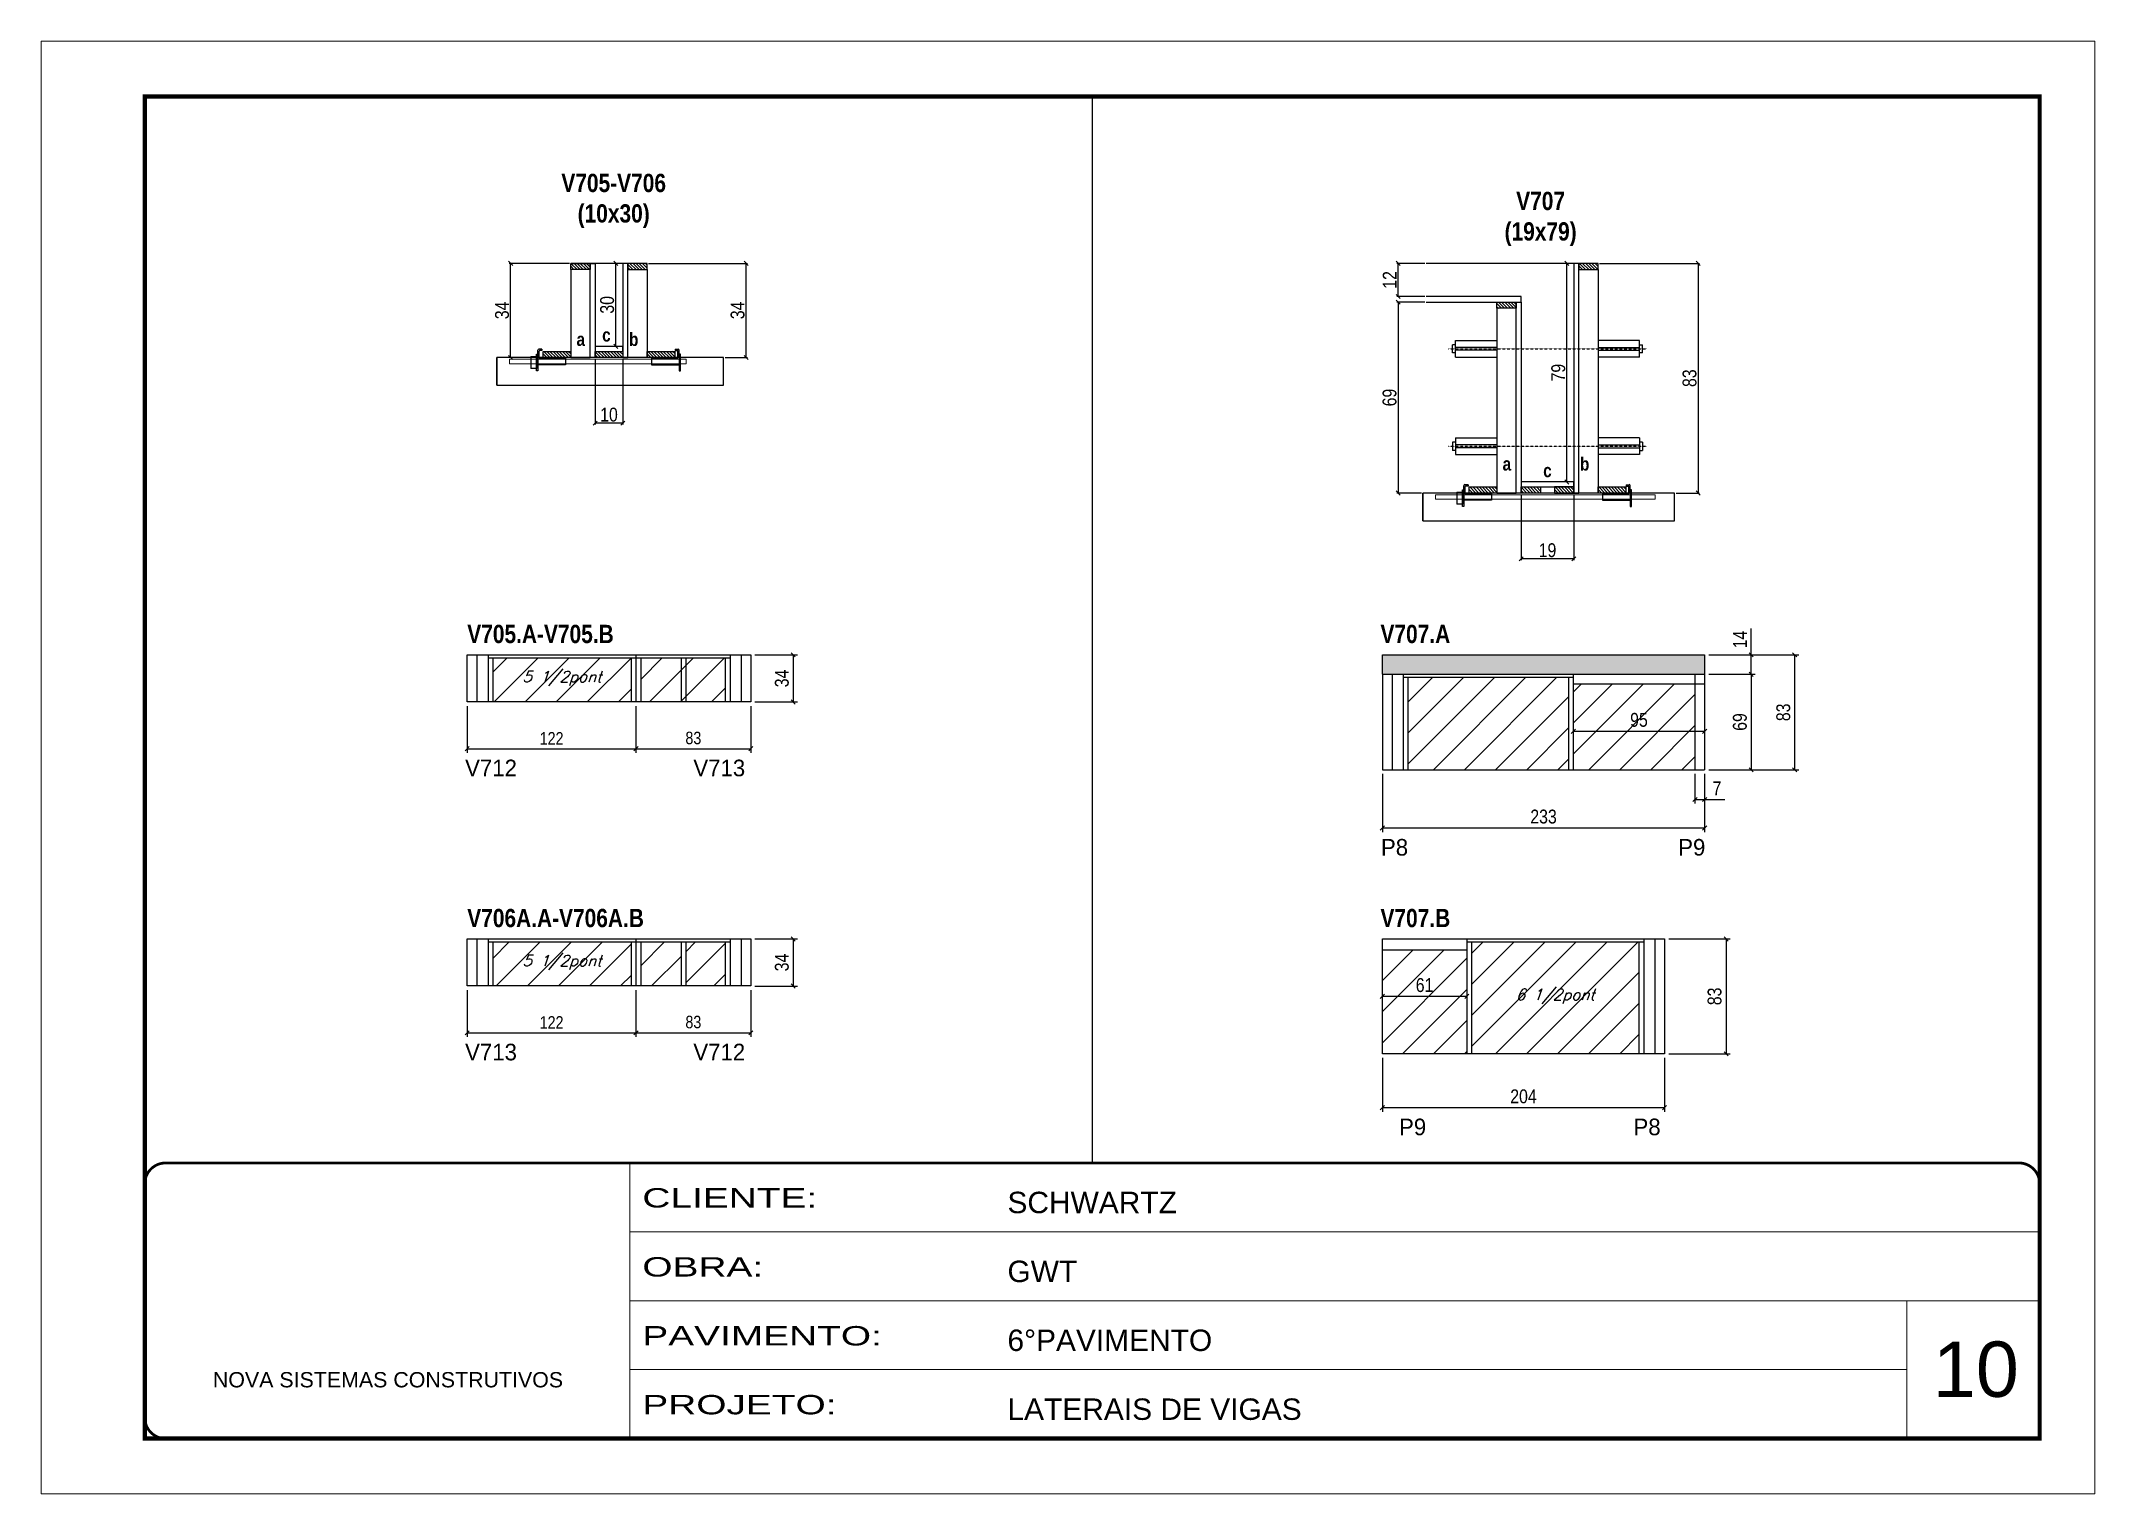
# Model space of a CAD drawing. Extents: x 13154 to 22413, y 1253 to 30260.
# Drawn here: x 14753 to 16238, y 26522 to 27572 of the extents above; entities that cross this region are included whole.
import ezdxf

# ---------------------------------------------------------------- set-up
doc = ezdxf.new("R2010")
doc.units = 0
for name, pattern in [('CONTINUO', [0]), ('DASHED', [0.75, 0.5, -0.25]), ('HIDDEN', [0.375, 0.25, -0.125])]:
    doc.linetypes.add(name, pattern=pattern)
for name, color, linetype in [('5', 5, 'Continuous'), ('barrote', 251, 'Continuous'), ('COTA', 241, 'Continuous'), ('detalhes', 4, 'Continuous'), ('NOMENCLATURA', 7, 'Continuous'), ('Painéis', 200, 'Continuous'), ('presilha', 1, 'Continuous'), ('SARR_2.2x10', 60, 'Continuous'), ('SARR_2.2x7', 40, 'Continuous'), ('SARR_3.5x7', 81, 'Continuous'), ('TENSOR', 3, 'Continuous'), ('texto', 7, 'Continuous')]:
    doc.layers.add(name, color=color, linetype=linetype)
for name, color, linetype, lineweight in [('CARIMBO', 255, 'Continuous', 9), ('CONCRETO', 251, 'Continuous', 25), ('Folhas', 255, 'Continuous', 9), ('Hachura', 251, 'Continuous', 9), ('SARRAFO DE PRESSAO', 251, 'DASHED', 9), ('SCO-___-LAJ', 2, 'Continuous', 0)]:
    doc.layers.add(name, color=color, linetype=linetype, lineweight=lineweight)
doc.styles.add('ARIAL', font='arial.ttf')
doc.styles.add('COTA TECNICA', font='techl___.ttf', dxfattribs={"height": 10})
doc.styles.add('COTA TECNICA 2X', font='techl___.ttf', dxfattribs={"height": 10})
doc.styles.add('COTA TECNICA-50', font='techl___.ttf', dxfattribs={"height": 9})
doc.styles.add('Romans', font='romans.shx')
doc.styles.add('ROMAS860', font='ROMAS860.SHX')
doc.styles.add('TECNICA', font='techb___.ttf', dxfattribs={"height": 10})
doc.styles.add('Tecnologia', font='')
doc.styles.get('Tecnologia').set_extended_font_data('Forgotten Futurist')
doc.dimstyles.new('COTA PAINEL-50', dxfattribs={"dimtxt": 9, "dimasz": 3, "dimexe": 3, "dimexo": 3, "dimgap": 3, "dimtad": 1, "dimdec": 1, "dimzin": 12, "dimdsep": 46, "dimtxsty": 'COTA TECNICA-50', "dimblk1": 'OBLIQUE', "dimblk2": 'OBLIQUE', "dimsah": 1, "dimcen": 0.9, "dimclrd": 4, "dimclre": 4, "dimclrt": 240, "dimadec": 1, "dimazin": 3, "dimtfac": 1, "dimtdec": 1, "dimtmove": 0, "dimatfit": 3, "dimfxl": 1, "dimtolj": 1, "dimtzin": 12, "dimarcsym": 0})
doc.dimstyles.new('PAINEL', dxfattribs={"dimtxt": 10, "dimasz": 3, "dimexe": 3, "dimexo": 3, "dimgap": 3, "dimtad": 1, "dimdec": 1, "dimzin": 12, "dimdsep": 46, "dimtxsty": 'COTA TECNICA', "dimblk1": 'OBLIQUE', "dimblk2": 'OBLIQUE', "dimsah": 1, "dimcen": 0.9, "dimclrd": 4, "dimclre": 4, "dimclrt": 240, "dimadec": 1, "dimazin": 3, "dimtfac": 1, "dimtdec": 1, "dimtmove": 0, "dimatfit": 3, "dimfxl": 1, "dimtolj": 1, "dimtzin": 12, "dimarcsym": 0})
doc.dimstyles.new('SECAO', dxfattribs={"dimscale": 0.333333, "dimtxt": 5, "dimasz": 9, "dimexe": 3, "dimexo": 3, "dimgap": 3, "dimtad": 1, "dimdec": 1, "dimlfac": 0.5, "dimzin": 12, "dimdsep": 46, "dimtxsty": 'COTA TECNICA 2X', "dimblk1": 'OBLIQUE', "dimblk2": 'OBLIQUE', "dimsah": 1, "dimcen": 0.9, "dimclrd": 4, "dimclre": 4, "dimclrt": 240, "dimadec": 1, "dimazin": 3, "dimtfac": 1, "dimtdec": 1, "dimtmove": 0, "dimatfit": 3, "dimfxl": 1, "dimtolj": 1, "dimtzin": 12, "dimarcsym": 0})
pattern_1 = [(135, (49058.6373, -96266.7768), (-1.122532015, -1.122532015), [])]

msp = doc.modelspace()

# ---------------------------------------------------------------- texts
at = {"layer": '5', "linetype": 'Continuous', "style": 'ROMAS860'}
for s, p in [('V712', (15059.47, 27040.69)), ('V713', (15224.5, 27040.69)), ('P8', (15721.66, 26983.36)), ('P9', (15936.59, 26983.36)), ('V713', (15059.47, 26835.38)), ('V712', (15224.5, 26835.38)), ('P9', (15734.73, 26781.26)), ('P8', (15904.25, 26781.26))]:
    msp.add_text(s, height=12, rotation=359.99996, dxfattribs=at).set_placement(p)
at = {"layer": 'CARIMBO', "style": 'ARIAL'}
msp.add_text('10', height=40, dxfattribs=at).set_placement((16120.74, 26592.17))
at = {"layer": 'detalhes', "style": 'TECNICA'}
for s, p in [('a', (15140.04, 27351.69)), ('c', (15158.57, 27354.86)), ('b', (15178.02, 27351.68)), ('a', (15809.62, 27261.66)), ('b', (15865.6, 27261.64)), ('c', (15838.97, 27256.86))]:
    msp.add_text(s, height=9.6, dxfattribs=at).set_placement(p)
at = {"layer": 'NOMENCLATURA', "style": 'TECNICA'}
for s, p in [('V705.A-V705.B', (15061.03, 27136.94)), ('V707.A', (15721.32, 27136.94)), ('V706A.A-V706A.B', (15061.03, 26931.63)), ('V707.B', (15721.32, 26931.63))]:
    msp.add_text(s, height=13.2, dxfattribs=at).set_placement(p)
at = {"layer": 'NOMENCLATURA', "char_height": 13.2, "attachment_point": 2, "style": 'TECNICA'}
for s, insert in [('V705-V706\\P(10x30)', (15166.89, 27476.11)), ('V707\\P(19x79)', (15837.1, 27463.09))]:
    msp.add_mtext_dynamic_manual_height_columns(s, width=300.2766, gutter_width=1, heights=[0], dxfattribs=dict(at, insert=insert))
at = {"layer": 'texto', "color": 2, "char_height": 8, "attachment_point": 5, "style": 'Romans'}
for s, insert in [('{\\Q19;\\C256;5 1/2pont}', (15129.53, 27111.42)), ('{\\Q19;\\C256;5 1/2pont}', (15129.53, 26906.11)), ('{\\Q19;\\C256;6 1/2pont}', (15847.69, 26881.61))]:
    msp.add_mtext(s, dxfattribs=dict(at, insert=insert))

# ---------------------------------------------------------------- blocks, each defined once
blk = doc.blocks.new('9999999999')
at = {"color": 30, "linetype": 'CONTINUO'}
for p, q in [((98564.6, 34230.2), (98564.6, 34429.4)), ((98564.6, 34379.6), (99584, 34379.6)), ((98564.6, 34329.8), (99488, 34329.8)), ((99584, 34329.8), (99488, 34329.8)), ((99488, 34329.8), (99488, 34230.2)), ((98564.6, 34280), (99488, 34280))]:
    blk.add_line(p, q, dxfattribs=at)
at = {"color": 30, "linetype": 'CONTINUO', "const_width": 2}
blk.add_lwpolyline([(99584, 34230.2), (99584, 34414.4, 0.414214), (99569, 34429.4), (98229, 34429.4, 0.414214), (98214, 34414.4), (98214, 34245.2, 0.414214), (98229, 34230.2), (99584, 34230.2)], format="xyb", dxfattribs=at)
at = {"layer": 'Folhas'}
blk.add_lwpolyline([(98139, 34190.2), (99624, 34190.2), (99624, 35240.2), (98139, 35240.2)], close=True, dxfattribs=at)
at = {"layer": 'Folhas', "color": 30, "const_width": 3}
blk.add_lwpolyline([(98214, 34230.2), (99584, 34230.2), (99584, 35200.2), (98214, 35200.2)], close=True, dxfattribs=at)
at = {"color": 7, "linetype": 'Continuous', "ltscale": 5, "style": 'ARIAL'}
for s, height, p in [('SCHWARTZ', 15.48, (98837.7, 34393.1)), ('GWT', 15.48, (98837.7, 34343.3)), ('6°PAVIMENTO', 15.483, (98837.7, 34293.5)), ('NOVA SISTEMAS CONSTRUTIVOS', 11.059, (98263.2, 34267.2)), ('LATERAIS DE VIGAS', 15.483, (98837.7, 34243.7))]:
    blk.add_text(s, height=height, dxfattribs=at).set_placement(p)
at = {"layer": 'Folhas', "color": 7, "style": 'Tecnologia', "width": 1.5}
for s, p in [('CLIENTE:', (98573.7, 34397.2)), ('OBRA:', (98573.7, 34347.3)), ('PAVIMENTO:', (98573.7, 34297.5)), ('PROJETO:', (98573.7, 34247.7))]:
    blk.add_text(s, height=14, dxfattribs=at).set_placement(p)
blk = doc.blocks.new('_Oblique')
at = {"color": 0, "linetype": 'ByBlock', "lineweight": -2}
blk.add_line((-0.5, -0.5), (0.5, 0.5), dxfattribs=at)
blk = doc.blocks.new('*D124')
at = {"layer": 'COTA', "color": 4, "lineweight": -2, "transparency": 16777216}
for p, q in [((15153.5, 27342.4), (15153.5, 27294.9)), ((15173.5, 27342.4), (15173.5, 27294.9)), ((15173.5, 27295.9), (15153.5, 27295.9))]:
    blk.add_line(p, q, dxfattribs=at)
at = {"layer": 'Defpoints', "color": 0, "transparency": 16777216}
for p in [(15153.5, 27343.4), (15173.5, 27343.4), (15153.5, 27295.9)]:
    blk.add_point(p, dxfattribs=at)
at = {"layer": 'COTA', "color": 4, "lineweight": -2, "transparency": 16777216, "xscale": 3, "yscale": 3, "zscale": 3, "rotation": 180}
blk.add_blockref('_Oblique', (15153.5, 27295.9), dxfattribs=at)
at = {"layer": 'COTA', "color": 4, "lineweight": -2, "transparency": 16777216, "xscale": 3, "yscale": 3, "zscale": 3}
blk.add_blockref('_Oblique', (15173.5, 27295.9), dxfattribs=at)
at = {"layer": 'COTA', "color": 240, "transparency": 16777216, "insert": (15163.5, 27302), "char_height": 10, "attachment_point": 5, "style": 'COTA TECNICA 2X'}
blk.add_mtext('\\A1;10', dxfattribs=at)
blk = doc.blocks.new('PRESILHA METÁLICA 1')
at = {"layer": 'presilha'}
for p, q in [((0, 13), (6, 13)), ((0, 13), (0, 0)), ((6, 0), (0, 0)), ((6, 15.5), (7.5, 15.5)), ((6, -2.5), (6, 15.5)), ((6, 13), (6, 0)), ((7.5, 10.6), (7.5, 19.9)), ((7.5, 15.5), (7.5, -2.5)), ((37.5, 4.1), (7.5, 4.1)), ((12, 21), (8.6, 21)), ((9, 11.6), (9, 18.9)), ((12, 19.5), (9.6, 19.5)), ((37.5, 11), (9.6, 11)), ((12, 21), (12, 19.5)), ((37.5, 11), (37.5, 4.1)), ((7.5, -2.5), (6, -2.5))]:
    blk.add_line(p, q, dxfattribs=at)
for centre, radius, start, end in [((8.6, 19.9), 1.14, 90, 180), ((9.6, 18.9), 0.57, 90, 180), ((9.6, 11.6), 0.57, 180, 270)]:
    blk.add_arc(centre, radius, start, end, dxfattribs=at)
blk = doc.blocks.new('PRESILHA METÁLICA 2')
at = {"layer": 'presilha'}
for p, q in [((-5.2, 23.5), (-5.2, 22)), ((-5.2, 23.5), (-1.9, 23.5)), ((-0.8, 14.6), (-0.8, 22.4)), ((-30.8, 13.5), (-30.8, 6.6)), ((-30.8, 13.5), (-2.8, 13.5)), ((-30.8, 6.6), (-0.8, 6.6)), ((-5.2, 22), (-2.8, 22)), ((-2.2, 14.1), (-2.2, 21.4)), ((0.8, 18), (-0.8, 18)), ((-0.8, 18), (-0.8, 0)), ((-0.8, 0), (0.8, 0)), ((0.8, 0), (0.8, 18))]:
    blk.add_line(p, q, dxfattribs=at)
for centre, radius, start, end in [((-1.9, 22.4), 1.14, 0, 90), ((-2.8, 21.4), 0.57, 0, 90), ((-2.8, 14.1), 0.57, 270, 0)]:
    blk.add_arc(centre, radius, start, end, dxfattribs=at)
blk = doc.blocks.new('*D125')
at = {"layer": 'COTA', "color": 4, "lineweight": -2, "transparency": 16777216}
for p, q in [((15192.1, 27411.4), (15263.7, 27411.4)), ((15262.7, 27343.4), (15262.7, 27411.4)), ((15247.4, 27343.4), (15263.7, 27343.4))]:
    blk.add_line(p, q, dxfattribs=at)
at = {"layer": 'Defpoints', "color": 0, "transparency": 16777216}
for p in [(15191.1, 27411.4), (15262.7, 27411.4), (15246.4, 27343.4)]:
    blk.add_point(p, dxfattribs=at)
at = {"layer": 'COTA', "color": 4, "lineweight": -2, "transparency": 16777216, "xscale": 3, "yscale": 3, "zscale": 3}
for p, rotation in [((15262.7, 27411.4), 90), ((15262.7, 27343.4), 270)]:
    blk.add_blockref('_Oblique', p, dxfattribs=dict(at, rotation=rotation))
at = {"layer": 'COTA', "color": 240, "transparency": 16777216, "insert": (15256.5, 27377.4), "char_height": 10, "attachment_point": 5, "rotation": 90, "style": 'COTA TECNICA 2X'}
blk.add_mtext('\\A1;34', dxfattribs=at)
blk = doc.blocks.new('*D126')
at = {"layer": 'COTA', "color": 4, "lineweight": -2, "transparency": 16777216}
for p, q in [((15172.5, 27411.4), (15167.4, 27411.4)), ((15168.4, 27351.4), (15168.4, 27411.4)), ((15172.5, 27351.4), (15167.4, 27351.4))]:
    blk.add_line(p, q, dxfattribs=at)
at = {"layer": 'Defpoints', "color": 0, "transparency": 16777216}
for p in [(15168.4, 27411.4), (15173.5, 27411.4), (15173.5, 27351.4)]:
    blk.add_point(p, dxfattribs=at)
at = {"layer": 'COTA', "color": 4, "lineweight": -2, "transparency": 16777216, "xscale": 3, "yscale": 3, "zscale": 3}
for p, rotation in [((15168.4, 27411.4), 90), ((15168.4, 27351.4), 270)]:
    blk.add_blockref('_Oblique', p, dxfattribs=dict(at, rotation=rotation))
at = {"layer": 'COTA', "color": 240, "transparency": 16777216, "insert": (15162.2, 27381.4), "char_height": 10, "attachment_point": 5, "rotation": 90, "style": 'COTA TECNICA 2X'}
blk.add_mtext('\\A1;30', dxfattribs=at)
blk = doc.blocks.new('*D127')
at = {"layer": 'COTA', "color": 4, "linetype": 'ByBlock', "lineweight": -2, "transparency": 16777216}
for p, q in [((15061, 27091.4), (15061, 27057.6)), ((15183, 27091.4), (15183, 27057.6)), ((15061, 27060.6), (15183, 27060.6))]:
    blk.add_line(p, q, dxfattribs=at)
at = {"layer": 'Defpoints', "color": 0, "linetype": 'ByBlock', "transparency": 16777216}
for p in [(15061, 27094.4), (15183, 27094.4), (15183, 27060.6)]:
    blk.add_point(p, dxfattribs=at)
at = {"layer": 'COTA', "color": 4, "linetype": 'ByBlock', "lineweight": -2, "transparency": 16777216, "xscale": 3, "yscale": 3, "zscale": 3, "rotation": 180}
blk.add_blockref('_Oblique', (15061, 27060.6), dxfattribs=at)
at = {"layer": 'COTA', "color": 4, "linetype": 'ByBlock', "lineweight": -2, "transparency": 16777216, "xscale": 3, "yscale": 3, "zscale": 3}
blk.add_blockref('_Oblique', (15183, 27060.6), dxfattribs=at)
at = {"layer": 'COTA', "color": 240, "linetype": 'ByBlock', "transparency": 16777216, "insert": (15122, 27068.1), "char_height": 9, "attachment_point": 5, "style": 'COTA TECNICA-50'}
blk.add_mtext('\\A1;122', dxfattribs=at)
blk = doc.blocks.new('*D128')
at = {"layer": 'COTA', "color": 4, "linetype": 'ByBlock', "lineweight": -2, "transparency": 16777216}
for p, q in [((15183, 27091.4), (15183, 27057.6)), ((15266, 27091.4), (15266, 27057.6)), ((15183, 27060.6), (15266, 27060.6))]:
    blk.add_line(p, q, dxfattribs=at)
at = {"layer": 'Defpoints', "color": 0, "linetype": 'ByBlock', "transparency": 16777216}
for p in [(15183, 27094.4), (15266, 27094.4), (15266, 27060.6)]:
    blk.add_point(p, dxfattribs=at)
at = {"layer": 'COTA', "color": 4, "linetype": 'ByBlock', "lineweight": -2, "transparency": 16777216, "xscale": 3, "yscale": 3, "zscale": 3, "rotation": 180}
blk.add_blockref('_Oblique', (15183, 27060.6), dxfattribs=at)
at = {"layer": 'COTA', "color": 4, "linetype": 'ByBlock', "lineweight": -2, "transparency": 16777216, "xscale": 3, "yscale": 3, "zscale": 3}
blk.add_blockref('_Oblique', (15266, 27060.6), dxfattribs=at)
at = {"layer": 'COTA', "color": 240, "linetype": 'ByBlock', "transparency": 16777216, "insert": (15224.5, 27068.3), "char_height": 9, "attachment_point": 5, "style": 'COTA TECNICA-50'}
blk.add_mtext('\\A1;83', dxfattribs=at)
blk = doc.blocks.new('*D129')
at = {"layer": 'COTA', "color": 4, "linetype": 'ByBlock', "lineweight": -2, "transparency": 16777216}
for p, q in [((15269, 27128.4), (15299.7, 27128.4)), ((15296.7, 27128.4), (15296.7, 27094.4)), ((15269, 27094.4), (15299.7, 27094.4))]:
    blk.add_line(p, q, dxfattribs=at)
at = {"layer": 'Defpoints', "color": 0, "linetype": 'ByBlock', "transparency": 16777216}
for p in [(15266, 27128.4), (15266, 27094.4), (15296.7, 27094.4)]:
    blk.add_point(p, dxfattribs=at)
at = {"layer": 'COTA', "color": 4, "linetype": 'ByBlock', "lineweight": -2, "transparency": 16777216, "xscale": 3, "yscale": 3, "zscale": 3}
for p, rotation in [((15296.7, 27128.4), 90), ((15296.7, 27094.4), 270)]:
    blk.add_blockref('_Oblique', p, dxfattribs=dict(at, rotation=rotation))
at = {"layer": 'COTA', "color": 240, "linetype": 'ByBlock', "transparency": 16777216, "insert": (15288.5, 27111.4), "char_height": 10, "attachment_point": 5, "rotation": 90, "style": 'COTA TECNICA'}
blk.add_mtext('\\A1;34', dxfattribs=at)
blk = doc.blocks.new('*D130')
at = {"layer": 'COTA', "color": 4, "lineweight": -2, "transparency": 16777216}
for p, q in [((15134.9, 27411.4), (15091.4, 27411.4)), ((15092.4, 27343.4), (15092.4, 27411.4)), ((15106, 27343.4), (15091.4, 27343.4))]:
    blk.add_line(p, q, dxfattribs=at)
at = {"layer": 'Defpoints', "color": 0, "transparency": 16777216}
for p in [(15092.4, 27411.4), (15135.9, 27411.4), (15107, 27343.4)]:
    blk.add_point(p, dxfattribs=at)
at = {"layer": 'COTA', "color": 4, "lineweight": -2, "transparency": 16777216, "xscale": 3, "yscale": 3, "zscale": 3}
for p, rotation in [((15092.4, 27411.4), 90), ((15092.4, 27343.4), 270)]:
    blk.add_blockref('_Oblique', p, dxfattribs=dict(at, rotation=rotation))
at = {"layer": 'COTA', "color": 240, "transparency": 16777216, "insert": (15086.2, 27377.4), "char_height": 10, "attachment_point": 5, "rotation": 90, "style": 'COTA TECNICA 2X'}
blk.add_mtext('\\A1;34', dxfattribs=at)
blk = doc.blocks.new('*D131')
at = {"layer": 'COTA', "color": 4, "linetype": 'ByBlock', "lineweight": -2, "transparency": 16777216}
for p, q in [((15061, 26886.1), (15061, 26852.3)), ((15183, 26886.1), (15183, 26852.3)), ((15061, 26855.3), (15183, 26855.3))]:
    blk.add_line(p, q, dxfattribs=at)
at = {"layer": 'Defpoints', "color": 0, "linetype": 'ByBlock', "transparency": 16777216}
for p in [(15061, 26889.1), (15183, 26889.1), (15183, 26855.3)]:
    blk.add_point(p, dxfattribs=at)
at = {"layer": 'COTA', "color": 4, "linetype": 'ByBlock', "lineweight": -2, "transparency": 16777216, "xscale": 3, "yscale": 3, "zscale": 3, "rotation": 180}
blk.add_blockref('_Oblique', (15061, 26855.3), dxfattribs=at)
at = {"layer": 'COTA', "color": 4, "linetype": 'ByBlock', "lineweight": -2, "transparency": 16777216, "xscale": 3, "yscale": 3, "zscale": 3}
blk.add_blockref('_Oblique', (15183, 26855.3), dxfattribs=at)
at = {"layer": 'COTA', "color": 240, "linetype": 'ByBlock', "transparency": 16777216, "insert": (15122, 26862.8), "char_height": 9, "attachment_point": 5, "style": 'COTA TECNICA-50'}
blk.add_mtext('\\A1;122', dxfattribs=at)
blk = doc.blocks.new('*D132')
at = {"layer": 'COTA', "color": 4, "linetype": 'ByBlock', "lineweight": -2, "transparency": 16777216}
for p, q in [((15183, 26886.1), (15183, 26852.3)), ((15266, 26886.1), (15266, 26852.3)), ((15183, 26855.3), (15266, 26855.3))]:
    blk.add_line(p, q, dxfattribs=at)
at = {"layer": 'Defpoints', "color": 0, "linetype": 'ByBlock', "transparency": 16777216}
for p in [(15183, 26889.1), (15266, 26889.1), (15266, 26855.3)]:
    blk.add_point(p, dxfattribs=at)
at = {"layer": 'COTA', "color": 4, "linetype": 'ByBlock', "lineweight": -2, "transparency": 16777216, "xscale": 3, "yscale": 3, "zscale": 3, "rotation": 180}
blk.add_blockref('_Oblique', (15183, 26855.3), dxfattribs=at)
at = {"layer": 'COTA', "color": 4, "linetype": 'ByBlock', "lineweight": -2, "transparency": 16777216, "xscale": 3, "yscale": 3, "zscale": 3}
blk.add_blockref('_Oblique', (15266, 26855.3), dxfattribs=at)
at = {"layer": 'COTA', "color": 240, "linetype": 'ByBlock', "transparency": 16777216, "insert": (15224.5, 26863), "char_height": 9, "attachment_point": 5, "style": 'COTA TECNICA-50'}
blk.add_mtext('\\A1;83', dxfattribs=at)
blk = doc.blocks.new('*D133')
at = {"layer": 'COTA', "color": 4, "linetype": 'ByBlock', "lineweight": -2, "transparency": 16777216}
for p, q in [((15269, 26923.1), (15299.7, 26923.1)), ((15296.7, 26923.1), (15296.7, 26889.1)), ((15269, 26889.1), (15299.7, 26889.1))]:
    blk.add_line(p, q, dxfattribs=at)
at = {"layer": 'Defpoints', "color": 0, "linetype": 'ByBlock', "transparency": 16777216}
for p in [(15266, 26923.1), (15266, 26889.1), (15296.7, 26889.1)]:
    blk.add_point(p, dxfattribs=at)
at = {"layer": 'COTA', "color": 4, "linetype": 'ByBlock', "lineweight": -2, "transparency": 16777216, "xscale": 3, "yscale": 3, "zscale": 3}
for p, rotation in [((15296.7, 26923.1), 90), ((15296.7, 26889.1), 270)]:
    blk.add_blockref('_Oblique', p, dxfattribs=dict(at, rotation=rotation))
at = {"layer": 'COTA', "color": 240, "linetype": 'ByBlock', "transparency": 16777216, "insert": (15288.5, 26906.1), "char_height": 10, "attachment_point": 5, "rotation": 90, "style": 'COTA TECNICA'}
blk.add_mtext('\\A1;34', dxfattribs=at)
blk = doc.blocks.new('*D135')
at = {"layer": 'COTA', "color": 4, "lineweight": -2, "transparency": 16777216}
for p, q in [((15823.1, 27244.4), (15823.1, 27196.9)), ((15861.1, 27244.4), (15861.1, 27196.9)), ((15861.1, 27197.9), (15823.1, 27197.9))]:
    blk.add_line(p, q, dxfattribs=at)
at = {"layer": 'Defpoints', "color": 0, "transparency": 16777216}
for p in [(15823.1, 27245.4), (15861.1, 27245.4), (15823.1, 27197.9)]:
    blk.add_point(p, dxfattribs=at)
at = {"layer": 'COTA', "color": 4, "lineweight": -2, "transparency": 16777216, "xscale": 3, "yscale": 3, "zscale": 3, "rotation": 180}
blk.add_blockref('_Oblique', (15823.1, 27197.9), dxfattribs=at)
at = {"layer": 'COTA', "color": 4, "lineweight": -2, "transparency": 16777216, "xscale": 3, "yscale": 3, "zscale": 3}
blk.add_blockref('_Oblique', (15861.1, 27197.9), dxfattribs=at)
at = {"layer": 'COTA', "color": 240, "transparency": 16777216, "insert": (15842.1, 27204), "char_height": 10, "attachment_point": 5, "style": 'COTA TECNICA 2X'}
blk.add_mtext('\\A1;19', dxfattribs=at)
blk = doc.blocks.new('*D136')
at = {"layer": 'COTA', "color": 4, "lineweight": -2, "transparency": 16777216}
for p, q in [((15753.4, 27383.4), (15733.1, 27383.4)), ((15734.1, 27383.4), (15734.1, 27245.4)), ((15751, 27245.4), (15733.1, 27245.4))]:
    blk.add_line(p, q, dxfattribs=at)
at = {"layer": 'Defpoints', "color": 0, "transparency": 16777216}
for p in [(15754.4, 27383.4), (15734.1, 27245.4), (15752, 27245.4, 0)]:
    blk.add_point(p, dxfattribs=at)
at = {"layer": 'COTA', "color": 4, "lineweight": -2, "transparency": 16777216, "xscale": 3, "yscale": 3, "zscale": 3}
for p, rotation in [((15734.1, 27383.4), 90), ((15734.1, 27245.4), 270)]:
    blk.add_blockref('_Oblique', p, dxfattribs=dict(at, rotation=rotation))
at = {"layer": 'COTA', "color": 240, "transparency": 16777216, "insert": (15727.9, 27314.4), "char_height": 10, "attachment_point": 5, "rotation": 90, "style": 'COTA TECNICA 2X'}
blk.add_mtext('\\A1;69', dxfattribs=at)
blk = doc.blocks.new('*D137')
at = {"layer": 'COTA', "color": 4, "lineweight": -2, "transparency": 16777216}
for p, q in [((15753.4, 27411.4), (15733.1, 27411.4)), ((15734.1, 27387.4), (15734.1, 27411.4)), ((15753.4, 27387.4), (15733.1, 27387.4))]:
    blk.add_line(p, q, dxfattribs=at)
at = {"layer": 'Defpoints', "color": 0, "transparency": 16777216}
for p in [(15734.1, 27411.4), (15754.4, 27411.4), (15754.4, 27387.4)]:
    blk.add_point(p, dxfattribs=at)
at = {"layer": 'COTA', "color": 4, "lineweight": -2, "transparency": 16777216, "xscale": 3, "yscale": 3, "zscale": 3}
for p, rotation in [((15734.1, 27411.4), 90), ((15734.1, 27387.4), 270)]:
    blk.add_blockref('_Oblique', p, dxfattribs=dict(at, rotation=rotation))
at = {"layer": 'COTA', "color": 240, "transparency": 16777216, "insert": (15728, 27399.4), "char_height": 10, "attachment_point": 5, "rotation": 90, "style": 'COTA TECNICA 2X'}
blk.add_mtext('\\A1;12', dxfattribs=at)
blk = doc.blocks.new('*D138')
at = {"layer": 'COTA', "color": 4, "lineweight": -2, "transparency": 16777216}
for p, q in [((15879.7, 27411.4), (15952, 27411.4)), ((15951, 27411.4), (15951, 27245.4)), ((15935, 27245.4), (15952, 27245.4))]:
    blk.add_line(p, q, dxfattribs=at)
at = {"layer": 'Defpoints', "color": 0, "transparency": 16777216}
for p in [(15878.7, 27411.4), (15934, 27245.4, 0), (15951, 27245.4)]:
    blk.add_point(p, dxfattribs=at)
at = {"layer": 'COTA', "color": 4, "lineweight": -2, "transparency": 16777216, "xscale": 3, "yscale": 3, "zscale": 3}
for p, rotation in [((15951, 27411.4), 90), ((15951, 27245.4), 270)]:
    blk.add_blockref('_Oblique', p, dxfattribs=dict(at, rotation=rotation))
at = {"layer": 'COTA', "color": 240, "transparency": 16777216, "insert": (15944.8, 27328.4), "char_height": 10, "attachment_point": 5, "rotation": 90, "style": 'COTA TECNICA 2X'}
blk.add_mtext('\\A1;83', dxfattribs=at)
blk = doc.blocks.new('*D147')
at = {"layer": 'COTA', "color": 4, "lineweight": -2, "transparency": 16777216}
for p, q in [((15860.1, 27411.4), (15855, 27411.4)), ((15856, 27253.4), (15856, 27411.4)), ((15860.1, 27253.4), (15855, 27253.4))]:
    blk.add_line(p, q, dxfattribs=at)
at = {"layer": 'Defpoints', "color": 0, "transparency": 16777216}
for p in [(15856, 27411.4), (15861.1, 27411.4), (15861.1, 27253.4)]:
    blk.add_point(p, dxfattribs=at)
at = {"layer": 'COTA', "color": 4, "lineweight": -2, "transparency": 16777216, "xscale": 3, "yscale": 3, "zscale": 3}
for p, rotation in [((15856, 27411.4), 90), ((15856, 27253.4), 270)]:
    blk.add_blockref('_Oblique', p, dxfattribs=dict(at, rotation=rotation))
at = {"layer": 'COTA', "color": 240, "transparency": 16777216, "insert": (15849.9, 27332.4), "char_height": 10, "attachment_point": 5, "rotation": 90, "style": 'COTA TECNICA 2X'}
blk.add_mtext('\\A1;79', dxfattribs=at)
blk = doc.blocks.new('*D139')
at = {"layer": 'COTA', "color": 4, "linetype": 'ByBlock', "lineweight": -2, "transparency": 16777216}
for p, q in [((15722.7, 27042.4), (15722.7, 27000.3)), ((15955.7, 27042.4), (15955.7, 27000.3)), ((15722.7, 27003.3), (15955.7, 27003.3))]:
    blk.add_line(p, q, dxfattribs=at)
at = {"layer": 'Defpoints', "color": 0, "linetype": 'ByBlock', "transparency": 16777216}
for p in [(15722.7, 27045.4), (15955.7, 27045.4), (15955.7, 27003.3)]:
    blk.add_point(p, dxfattribs=at)
at = {"layer": 'COTA', "color": 4, "linetype": 'ByBlock', "lineweight": -2, "transparency": 16777216, "xscale": 3, "yscale": 3, "zscale": 3, "rotation": 180}
blk.add_blockref('_Oblique', (15722.7, 27003.3), dxfattribs=at)
at = {"layer": 'COTA', "color": 4, "linetype": 'ByBlock', "lineweight": -2, "transparency": 16777216, "xscale": 3, "yscale": 3, "zscale": 3}
blk.add_blockref('_Oblique', (15955.7, 27003.3), dxfattribs=at)
at = {"layer": 'COTA', "color": 240, "linetype": 'ByBlock', "transparency": 16777216, "insert": (15839.2, 27011.5), "char_height": 10, "attachment_point": 5, "style": 'COTA TECNICA'}
blk.add_mtext('\\A1;233', dxfattribs=at)
blk = doc.blocks.new('*D140')
at = {"layer": 'COTA', "color": 4, "lineweight": -2, "transparency": 16777216}
for p, q in [((15958.7, 27114.4), (15992.3, 27114.4)), ((15989.3, 27114.4), (15989.3, 27045.4)), ((15958.7, 27045.4), (15992.3, 27045.4))]:
    blk.add_line(p, q, dxfattribs=at)
at = {"layer": 'Defpoints', "color": 0, "transparency": 16777216}
for p in [(15955.7, 27114.4), (15955.7, 27045.4), (15989.3, 27045.4)]:
    blk.add_point(p, dxfattribs=at)
at = {"layer": 'COTA', "color": 4, "lineweight": -2, "transparency": 16777216, "xscale": 3, "yscale": 3, "zscale": 3}
for p, rotation in [((15989.3, 27114.4), 90), ((15989.3, 27045.4), 270)]:
    blk.add_blockref('_Oblique', p, dxfattribs=dict(at, rotation=rotation))
at = {"layer": 'COTA', "color": 240, "transparency": 16777216, "insert": (15981.2, 27079.9), "char_height": 10, "attachment_point": 5, "rotation": 90, "style": 'COTA TECNICA'}
blk.add_mtext('\\A1;69', dxfattribs=at)
blk = doc.blocks.new('*D141')
at = {"layer": 'COTA', "color": 4, "lineweight": -2, "transparency": 16777216}
for p, q in [((15989.3, 27128.4), (15989.3, 27147.5)), ((15958.7, 27128.4), (15992.3, 27128.4)), ((15989.3, 27114.4), (15989.3, 27128.4)), ((15958.7, 27114.4), (15992.3, 27114.4))]:
    blk.add_line(p, q, dxfattribs=at)
at = {"layer": 'Defpoints', "color": 0, "transparency": 16777216}
for p in [(15955.7, 27128.4), (15989.3, 27128.4), (15955.7, 27114.4)]:
    blk.add_point(p, dxfattribs=at)
at = {"layer": 'COTA', "color": 4, "lineweight": -2, "transparency": 16777216, "xscale": 3, "yscale": 3, "zscale": 3}
for p, rotation in [((15989.3, 27128.4), 90), ((15989.3, 27114.4), 270)]:
    blk.add_blockref('_Oblique', p, dxfattribs=dict(at, rotation=rotation))
at = {"layer": 'COTA', "color": 240, "transparency": 16777216, "insert": (15981.3, 27139.5), "char_height": 10, "attachment_point": 5, "rotation": 90, "style": 'COTA TECNICA'}
blk.add_mtext('\\A1;14', dxfattribs=at)
blk = doc.blocks.new('*D142')
at = {"layer": 'COTA', "color": 4, "lineweight": -2, "transparency": 16777216}
for p, q in [((15958.7, 27128.4), (16023.8, 27128.4)), ((16020.8, 27045.4), (16020.8, 27128.4)), ((15958.7, 27045.4), (16023.8, 27045.4))]:
    blk.add_line(p, q, dxfattribs=at)
at = {"layer": 'Defpoints', "color": 0, "transparency": 16777216}
for p in [(15955.7, 27128.4), (16020.8, 27128.4), (15955.7, 27045.4)]:
    blk.add_point(p, dxfattribs=at)
at = {"layer": 'COTA', "color": 4, "lineweight": -2, "transparency": 16777216, "xscale": 3, "yscale": 3, "zscale": 3}
for p, rotation in [((16020.8, 27128.4), 90), ((16020.8, 27045.4), 270)]:
    blk.add_blockref('_Oblique', p, dxfattribs=dict(at, rotation=rotation))
at = {"layer": 'COTA', "color": 240, "transparency": 16777216, "insert": (16012.6, 27086.9), "char_height": 10, "attachment_point": 5, "rotation": 90, "style": 'COTA TECNICA'}
blk.add_mtext('\\A1;83', dxfattribs=at)
blk = doc.blocks.new('*D134')
at = {"layer": 'COTA', "color": 4, "lineweight": -2, "transparency": 16777216}
blk.add_line((15860.7, 27073.2), (15955.7, 27073.2), dxfattribs=at)
at = {"layer": 'Defpoints', "color": 0, "transparency": 16777216}
for p in [(15860.7, 27073.2), (15955.7, 27073.2), (15955.7, 27073.2)]:
    blk.add_point(p, dxfattribs=at)
at = {"layer": 'COTA', "color": 4, "lineweight": -2, "transparency": 16777216, "xscale": 3, "yscale": 3, "zscale": 3, "rotation": 180}
blk.add_blockref('_Oblique', (15860.7, 27073.2), dxfattribs=at)
at = {"layer": 'COTA', "color": 4, "lineweight": -2, "transparency": 16777216, "xscale": 3, "yscale": 3, "zscale": 3}
blk.add_blockref('_Oblique', (15955.7, 27073.2), dxfattribs=at)
at = {"layer": 'COTA', "color": 240, "transparency": 16777216, "insert": (15908.2, 27081.4), "char_height": 10, "attachment_point": 5, "style": 'COTA TECNICA'}
blk.add_mtext('\\A1;95', dxfattribs=at)
blk = doc.blocks.new('*D143')
at = {"layer": 'COTA', "color": 4, "lineweight": -2, "transparency": 16777216}
for p, q in [((15948.7, 27042.4), (15948.7, 27020.9)), ((15955.7, 27042.4), (15955.7, 27020.9)), ((15948.7, 27023.9), (15955.7, 27023.9)), ((15955.7, 27023.9), (15970.4, 27023.9))]:
    blk.add_line(p, q, dxfattribs=at)
at = {"layer": 'Defpoints', "color": 0, "transparency": 16777216}
for p in [(15948.7, 27045.4), (15955.7, 27045.4), (15955.7, 27023.9)]:
    blk.add_point(p, dxfattribs=at)
at = {"layer": 'COTA', "color": 4, "lineweight": -2, "transparency": 16777216, "xscale": 3, "yscale": 3, "zscale": 3, "rotation": 180}
blk.add_blockref('_Oblique', (15948.7, 27023.9), dxfattribs=at)
at = {"layer": 'COTA', "color": 4, "lineweight": -2, "transparency": 16777216, "xscale": 3, "yscale": 3, "zscale": 3}
blk.add_blockref('_Oblique', (15955.7, 27023.9), dxfattribs=at)
at = {"layer": 'COTA', "color": 240, "transparency": 16777216, "insert": (15964.6, 27032), "char_height": 10, "attachment_point": 5, "style": 'COTA TECNICA'}
blk.add_mtext('\\A1;7', dxfattribs=at)
blk = doc.blocks.new('*D144')
at = {"layer": 'COTA', "color": 4, "linetype": 'ByBlock', "lineweight": -2, "transparency": 16777216}
for p, q in [((15722.7, 26837.1), (15722.7, 26798.2)), ((15926.7, 26837.1), (15926.7, 26798.2)), ((15722.7, 26801.2), (15926.7, 26801.2))]:
    blk.add_line(p, q, dxfattribs=at)
at = {"layer": 'Defpoints', "color": 0, "linetype": 'ByBlock', "transparency": 16777216}
for p in [(15722.7, 26840.1), (15926.7, 26840.1), (15926.7, 26801.2)]:
    blk.add_point(p, dxfattribs=at)
at = {"layer": 'COTA', "color": 4, "linetype": 'ByBlock', "lineweight": -2, "transparency": 16777216, "xscale": 3, "yscale": 3, "zscale": 3, "rotation": 180}
blk.add_blockref('_Oblique', (15722.7, 26801.2), dxfattribs=at)
at = {"layer": 'COTA', "color": 4, "linetype": 'ByBlock', "lineweight": -2, "transparency": 16777216, "xscale": 3, "yscale": 3, "zscale": 3}
blk.add_blockref('_Oblique', (15926.7, 26801.2), dxfattribs=at)
at = {"layer": 'COTA', "color": 240, "linetype": 'ByBlock', "transparency": 16777216, "insert": (15824.7, 26809.3), "char_height": 10, "attachment_point": 5, "style": 'COTA TECNICA'}
blk.add_mtext('\\A1;204', dxfattribs=at)
blk = doc.blocks.new('*D145')
at = {"layer": 'COTA', "color": 4, "linetype": 'ByBlock', "lineweight": -2, "transparency": 16777216}
for p, q in [((15783.7, 26881.6), (15722.7, 26881.6)), ((15783.7, 26878.6), (15783.7, 26878.6))]:
    blk.add_line(p, q, dxfattribs=at)
at = {"layer": 'Defpoints', "color": 0, "linetype": 'ByBlock', "transparency": 16777216}
for p in [(15722.7, 26881.6), (15722.7, 26881.6), (15783.7, 26881.6)]:
    blk.add_point(p, dxfattribs=at)
at = {"layer": 'COTA', "color": 4, "linetype": 'ByBlock', "lineweight": -2, "transparency": 16777216, "xscale": 3, "yscale": 3, "zscale": 3, "rotation": 180}
blk.add_blockref('_Oblique', (15722.7, 26881.6), dxfattribs=at)
at = {"layer": 'COTA', "color": 4, "linetype": 'ByBlock', "lineweight": -2, "transparency": 16777216, "xscale": 3, "yscale": 3, "zscale": 3}
blk.add_blockref('_Oblique', (15783.7, 26881.6), dxfattribs=at)
at = {"layer": 'COTA', "color": 240, "linetype": 'ByBlock', "transparency": 16777216, "insert": (15753.2, 26889.7), "char_height": 10, "attachment_point": 5, "style": 'COTA TECNICA'}
blk.add_mtext('\\A1;61', dxfattribs=at)
blk = doc.blocks.new('*D146')
at = {"layer": 'COTA', "color": 4, "linetype": 'ByBlock', "lineweight": -2, "transparency": 16777216}
for p, q in [((15929.7, 26923.1), (15974.2, 26923.1)), ((15971.2, 26923.1), (15971.2, 26840.1)), ((15929.7, 26840.1), (15974.2, 26840.1))]:
    blk.add_line(p, q, dxfattribs=at)
at = {"layer": 'Defpoints', "color": 0, "linetype": 'ByBlock', "transparency": 16777216}
for p in [(15926.7, 26923.1), (15926.7, 26840.1), (15971.2, 26840.1)]:
    blk.add_point(p, dxfattribs=at)
at = {"layer": 'COTA', "color": 4, "linetype": 'ByBlock', "lineweight": -2, "transparency": 16777216, "xscale": 3, "yscale": 3, "zscale": 3}
for p, rotation in [((15971.2, 26923.1), 90), ((15971.2, 26840.1), 270)]:
    blk.add_blockref('_Oblique', p, dxfattribs=dict(at, rotation=rotation))
at = {"layer": 'COTA', "color": 240, "linetype": 'ByBlock', "transparency": 16777216, "insert": (15962.9, 26881.6), "char_height": 10, "attachment_point": 5, "rotation": 90, "style": 'COTA TECNICA'}
blk.add_mtext('\\A1;83', dxfattribs=at)

# ---------------------------------------------------------------- dimensions: what is measured, and where the dimension line sits
at = {"layer": 'COTA'}
for base, p1, p2, dimstyle, picture, middle in [((15092.4, 27411.39), (15107.05, 27343.39), (15135.92, 27411.39), 'SECAO', '*D130', (15086.18, 27377.39)), ((15168.44, 27411.39), (15173.52, 27351.39), (15173.52, 27411.39), 'SECAO', '*D126', (15162.22, 27381.39)), ((15262.73, 27411.39), (15246.38, 27343.39), (15191.12, 27411.39), 'SECAO', '*D125', (15256.51, 27377.39)), ((15734.05, 27411.39), (15754.4, 27387.39), (15754.4, 27411.39), 'SECAO', '*D137', (15727.99, 27399.39)), ((15856.03, 27411.39), (15861.1, 27253.39), (15861.1, 27411.39), 'SECAO', '*D147', (15849.92, 27332.39)), ((15951.02, 27245.39, 0), (15878.7, 27411.39), (15933.96, 27245.39), 'SECAO', '*D138', (15944.78, 27328.39, 0)), ((15734.05, 27245.39, 0), (15754.4, 27383.39), (15752.04, 27245.39), 'SECAO', '*D136', (15727.92, 27314.39, 0)), ((15989.35, 27128.42), (15955.69, 27114.42), (15955.69, 27128.42), 'PAINEL', '*D141', (15981.28, 27139.48)), ((16020.85, 27128.42), (15955.69, 27045.42), (15955.69, 27128.42), 'PAINEL', '*D142', (16012.6, 27086.92)), ((15989.35, 27045.42), (15955.69, 27114.42), (15955.69, 27045.42), 'PAINEL', '*D140', (15981.22, 27079.92))]:
    dim = msp.add_linear_dim(base=base, p1=p1, p2=p2, angle=90, dimstyle=dimstyle, dxfattribs=at)
    dim.commit()
    dim.dimension.update_dxf_attribs({"geometry": picture, "text_midpoint": middle})
for base, p1, p2, picture, middle in [((15153.52, 27295.92), (15173.52, 27343.39), (15153.52, 27343.39), '*D124', (15163.52, 27295.92)), ((15823.1, 27197.92), (15861.1, 27245.39), (15823.1, 27245.39), '*D135', (15842.1, 27197.92))]:
    dim = msp.add_linear_dim(base=base, p1=p1, p2=p2, angle=180, dimstyle='SECAO', dxfattribs=at)
    dim.commit()
    dim.dimension.update_dxf_attribs({"geometry": picture, "text_midpoint": middle, "dimtype": 160})
at = {"layer": 'COTA', "linetype": 'ByBlock'}
for base, p1, p2, angle, picture, middle in [((15296.75, 27094.42), (15266.03, 27128.42), (15266.03, 27094.42), 90, '*D129', (15288.53, 27111.42)), ((15296.75, 26889.11), (15266.03, 26923.11), (15266.03, 26889.11), 90, '*D133', (15288.53, 26906.11)), ((15971.17, 26840.11), (15926.69, 26923.11), (15926.69, 26840.11), 90, '*D146', (15962.93, 26881.61)), ((15722.69, 26881.61), (15783.69, 26881.61), (15722.69, 26881.61), 180, '*D145', (15753.19, 26889.71)), ((15926.69, 26801.16), (15722.69, 26840.11), (15926.69, 26840.11), 180, '*D144', (15824.69, 26809.26))]:
    dim = msp.add_linear_dim(base=base, p1=p1, p2=p2, angle=angle, dimstyle='PAINEL', dxfattribs=at)
    dim.commit()
    dim.dimension.update_dxf_attribs({"geometry": picture, "text_midpoint": middle})
for base, p1, p2, picture, middle in [((15183.03, 27060.59), (15061.03, 27094.42), (15183.03, 27094.42), '*D127', (15122.03, 27068.14)), ((15183.03, 26855.28), (15061.03, 26889.11), (15183.03, 26889.11), '*D131', (15122.03, 26862.83))]:
    dim = msp.add_linear_dim(base=base, p1=p1, p2=p2, angle=180, dimstyle='COTA PAINEL-50', override={"dimarcsym": 1}, dxfattribs=at)
    dim.commit()
    dim.dimension.update_dxf_attribs({"geometry": picture, "text_midpoint": middle})
for base, p1, p2, picture, middle in [((15266.03, 27060.59), (15183.03, 27094.42), (15266.03, 27094.42), '*D128', (15224.53, 27068.31)), ((15266.03, 26855.28), (15183.03, 26889.11), (15266.03, 26889.11), '*D132', (15224.53, 26863))]:
    dim = msp.add_linear_dim(base=base, p1=p1, p2=p2, dimstyle='COTA PAINEL-50', override={"dimarcsym": 1}, dxfattribs=at)
    dim.commit()
    dim.dimension.update_dxf_attribs({"geometry": picture, "text_midpoint": middle})
at = {"layer": 'COTA'}
for base, p1, p2, picture, middle in [((15955.69, 27073.23), (15860.69, 27073.23), (15955.69, 27073.23), '*D134', (15908.19, 27081.37)), ((15955.69, 27023.94), (15948.69, 27045.42), (15955.69, 27045.42), '*D143', (15964.56, 27032.01))]:
    dim = msp.add_linear_dim(base=base, p1=p1, p2=p2, dimstyle='PAINEL', dxfattribs=at)
    dim.commit()
    dim.dimension.update_dxf_attribs({"geometry": picture, "text_midpoint": middle})
at = {"layer": 'COTA', "linetype": 'ByBlock'}
dim = msp.add_linear_dim(base=(15955.69, 27003.26), p1=(15722.69, 27045.42), p2=(15955.69, 27045.42), dimstyle='PAINEL', dxfattribs=at)
dim.commit()
dim.dimension.update_dxf_attribs({"geometry": '*D139', "text_midpoint": (15839.19, 27011.48)})

# ---------------------------------------------------------------- hatches: boundary and pattern name
at = {"layer": 'COTA'}
h = msp.add_hatch(dxfattribs=at)
h.set_pattern_fill('AR-CONC', color=256, scale=0.03)
h.set_pattern_definition([(50, (-1616.489, 0), (5.4655401, -0.47817257), [0.5715, -6.2865]), (355, (-1616.489, 0), (-1.0573026, 5.7317054), [0.4572, -5.0292175]), (100.451445, (-1616.0334, -0.04), (4.4082374, 5.2535326), [0.4857003, -5.3427073]), (46.1842, (-1616.489, 1.524), (8.1323712, -1.2612698), [0.85725, -9.42975]), (96.635558, (-1615.811, 1.419), (7.122124, 7.4227837), [0.7285507, -8.0140682]), (351.18415, (-1616.489, 1.524), (7.122124, 7.4227837), [0.685799, -7.543792]), (21, (-1615.727, 1.143), (4.54843174, -3.06795595), [0.5715, -6.2865]), (326, (-1615.727, 1.143), (1.85406085, 5.525639), [0.4572, -5.0292]), (71.451445, (-1615.348, 0.8873), (6.4024926, 2.4576831), [0.4857003, -5.3426981]), (37.5, (-1616.4888, 0), (0.0926581, 2.53665117), [0, -4.96824, 0, -5.1054, 0, -5.04825]), (7.5, (-1616.4888, 0), (2.00458988, 3.00541724), [0, -2.91084, 0, -4.85394, 0, -1.92405]), (327.5, (-1618.188, 0), (4.06771786, -0.17186232), [0, -1.905, 0, -5.9436, 0, -7.8867]), (317.5, (-1618.95, 0), (4.44387544, 0.76279473), [0, -2.4765, 0, -3.94716, 0, -5.6007])])
h.paths.add_polyline_path([(15955.69, 27114.42), (15955.69, 27128.42), (15722.69, 27128.42), (15722.69, 27114.42)])
at = {"layer": 'Hachura', "linetype": 'ByBlock'}
h = msp.add_hatch(dxfattribs=at)
h.set_pattern_fill('ANSI31', color=256, scale=5)
h.set_pattern_definition([(45, (-116573.295, -6539.837), (-11.2253202, 11.2253202), [])])
h.paths.add_polyline_path([(15179.53, 27126.22), (15079.53, 27126.22), (15079.53, 27094.42), (15179.53, 27094.42)])
h.paths.add_polyline_path([(15186.53, 27094.42), (15215.59, 27094.42), (15215.59, 27126.22), (15186.53, 27126.22)])
h.paths.add_polyline_path([(15219.09, 27126.22), (15219.09, 27094.42), (15247.53, 27094.42), (15247.53, 27126.22)])
h.paths.add_polyline_path([(15219.09, 27126.22), (15215.59, 27126.22), (15215.59, 27094.42), (15219.09, 27094.42)])
h = msp.add_hatch(dxfattribs=at)
h.set_pattern_fill('ANSI31', color=256, scale=5)
h.set_pattern_definition([(45, (-37.989, 0), (-11.22532, 11.22532), [])])
h.paths.add_polyline_path([(15857.19, 27112.22), (15741.19, 27112.22), (15741.19, 27045.42), (15857.19, 27045.42)])
h.paths.add_polyline_path([(15948.69, 27045.42), (15948.69, 27107.42), (15860.69, 27107.42), (15860.69, 27045.42)])
h = msp.add_hatch(dxfattribs=at)
h.set_pattern_fill('ANSI31', color=256, scale=5)
h.set_pattern_definition([(45, (-21.674, -46.092), (-11.22532, 11.22532), [])])
h.paths.add_polyline_path([(15179.53, 26889.11), (15179.53, 26920.91), (15079.53, 26920.91), (15079.53, 26889.11)])
h.paths.add_polyline_path([(15215.59, 26889.11), (15215.59, 26920.91), (15186.53, 26920.91), (15186.53, 26889.11)])
h.paths.add_polyline_path([(15219.09, 26889.11), (15247.53, 26889.11), (15247.53, 26920.91), (15219.09, 26920.91)])
h = msp.add_hatch(dxfattribs=at)
h.set_pattern_fill('ANSI31', color=256, scale=5)
h.set_pattern_definition([(45, (391.737, 0), (-11.22532, 11.22532), [])])
h.paths.add_polyline_path([(15783.69, 26840.11), (15783.69, 26915.11), (15722.69, 26915.11), (15722.69, 26840.11)])
h.paths.add_polyline_path([(15908.19, 26840.11), (15908.19, 26920.91), (15787.19, 26920.91), (15787.19, 26840.11)])
at = {"layer": 'SARR_2.2x10'}
h = msp.add_hatch(dxfattribs=at)
h.set_pattern_fill('ANSI31', color=256, scale=0.5, angle=90)
h.set_pattern_definition([(135, (48309.4544, -96168.7768), (-1.122532015, -1.122532015), [])])
h.paths.add_polyline_path([(15115.92, 27347.79), (15115.92, 27343.39), (15135.92, 27343.39), (15135.92, 27347.79)])
h = msp.add_hatch(dxfattribs=at)
h.set_pattern_fill('ANSI31', color=256, scale=0.5, angle=90)
h.set_pattern_definition([(135, (48384.6544, -96168.7768), (-1.122532015, -1.122532015), [])])
h.paths.add_polyline_path([(15191.12, 27347.79), (15191.12, 27343.39), (15211.12, 27343.39), (15211.12, 27347.79)])
h = msp.add_hatch(dxfattribs=at)
h.set_pattern_fill('ANSI31', color=256, scale=0.5, angle=90)
h.set_pattern_definition([(135, (48979.0373, -96266.7768), (-1.122532015, -1.122532015), [])])
h.paths.add_polyline_path([(15785.5, 27249.79), (15785.5, 27245.39), (15805.5, 27245.39), (15805.5, 27249.79)])
h = msp.add_hatch(dxfattribs=at)
h.set_pattern_fill('ANSI31', color=256, scale=0.5, angle=90)
h.set_pattern_definition([(135, (49072.2373, -96266.7768), (-1.122532015, -1.122532015), [])])
h.paths.add_polyline_path([(15878.7, 27249.79), (15878.7, 27245.39), (15898.7, 27245.39), (15898.7, 27249.79)])
at = {"layer": 'SARR_2.2x7'}
h = msp.add_hatch(dxfattribs=at)
h.set_pattern_fill('ANSI31', color=256, scale=0.5, angle=90)
h.set_pattern_definition([(135, (48313.4544, -96105.1768), (-1.122532015, -1.122532015), [])])
h.paths.add_polyline_path([(15149.92, 27411.39), (15149.92, 27406.99), (15135.92, 27406.99), (15135.92, 27411.39)])
h = msp.add_hatch(dxfattribs=at)
h.set_pattern_fill('ANSI31', color=256, scale=0.5, angle=90)
h.set_pattern_definition([(135, (48295.4544, -96105.1768), (-1.122532015, -1.122532015), [])])
h.paths.add_polyline_path([(15177.12, 27411.39), (15177.12, 27406.99), (15191.12, 27406.99), (15191.12, 27411.39)])
h = msp.add_hatch(dxfattribs=at)
h.set_pattern_fill('ANSI31', color=256, scale=0.5, angle=90)
h.set_pattern_definition([(135, (48973.0373, -96105.1768), (-1.122532015, -1.122532015), [])])
h.paths.add_polyline_path([(15864.7, 27411.39), (15864.7, 27406.99), (15878.7, 27406.99), (15878.7, 27411.39)])
h = msp.add_hatch(dxfattribs=at)
h.set_pattern_fill('ANSI31', color=256, scale=0.5, angle=90)
h.set_pattern_definition([(135, (48993.0373, -96133.1768), (-1.122532015, -1.122532015), [])])
h.paths.add_polyline_path([(15819.5, 27383.39), (15819.5, 27378.99), (15805.5, 27378.99), (15805.5, 27383.39)])
h = msp.add_hatch(dxfattribs=at)
h.set_pattern_fill('ANSI31', color=256, scale=0.5, angle=90)
h.set_pattern_definition([(135, (48389.0544, -96168.7768), (-1.122532015, -1.122532015), [])])
h.paths.add_polyline_path([(15153.52, 27347.79), (15153.52, 27343.39), (15173.52, 27343.39), (15173.52, 27347.79)])
h = msp.add_hatch(dxfattribs=at)
h.set_pattern_fill('ANSI31', color=256, scale=0.5, angle=90)
h.set_pattern_definition(pattern_1)
h.paths.add_polyline_path([(15837.1, 27245.39), (15837.1, 27249.79), (15823.1, 27249.79), (15823.1, 27245.39)])
h = msp.add_hatch(dxfattribs=at)
h.set_pattern_fill('ANSI31', color=256, scale=0.5, angle=90)
h.set_pattern_definition(pattern_1)
h.paths.add_polyline_path([(15847.1, 27249.79), (15847.1, 27245.39), (15861.1, 27245.39), (15861.1, 27249.79)])

# ---------------------------------------------------------------- linework, layer by layer
at = {"ltscale": 3}
for p, q in [((15775.5, 27343.62), (15775.5, 27355.62)), ((15775.5, 27355.62), (15805.5, 27355.62)), ((15908.7, 27355.62), (15878.7, 27355.62)), ((15908.7, 27343.62), (15908.7, 27355.62)), ((15773.5, 27346.62), (15773.5, 27352.62)), ((15775.5, 27352.62), (15773.5, 27352.62)), ((15775.5, 27346.62), (15773.5, 27346.62)), ((15805.5, 27350.62), (15775.5, 27350.62)), ((15805.5, 27348.62), (15775.5, 27348.62)), ((15775.5, 27343.62), (15805.5, 27343.62)), ((15878.7, 27350.62), (15908.7, 27350.62)), ((15878.7, 27348.62), (15908.7, 27348.62)), ((15908.7, 27343.62), (15878.7, 27343.62)), ((15908.7, 27352.62), (15910.7, 27352.62)), ((15910.7, 27346.62), (15908.7, 27346.62)), ((15910.7, 27346.62), (15910.7, 27352.62)), ((15773.5, 27282.17), (15773.5, 27276.17)), ((15775.5, 27282.17), (15773.5, 27282.17)), ((15775.5, 27285.17), (15775.5, 27273.17)), ((15775.5, 27285.17), (15805.5, 27285.17)), ((15805.5, 27280.17), (15775.5, 27280.17)), ((15908.7, 27285.17), (15878.7, 27285.17)), ((15878.7, 27280.17), (15908.7, 27280.17)), ((15908.7, 27285.17), (15908.7, 27273.17)), ((15910.7, 27282.17), (15908.7, 27282.17)), ((15910.7, 27282.17), (15910.7, 27276.17)), ((15775.5, 27276.17), (15773.5, 27276.17)), ((15805.5, 27278.17), (15775.5, 27278.17)), ((15775.5, 27273.17), (15805.5, 27273.17)), ((15878.7, 27278.17), (15908.7, 27278.17)), ((15908.7, 27273.17), (15878.7, 27273.17)), ((15908.7, 27276.17), (15910.7, 27276.17))]:
    msp.add_line(p, q, dxfattribs=at)
at = {"layer": 'barrote'}
for points in [[(15082.46, 27323.39), (15246.38, 27323.39), (15246.38, 27343.39), (15082.46, 27343.39)], [(15752.04, 27225.39), (15933.96, 27225.39), (15933.96, 27245.39), (15752.04, 27245.39)]]:
    msp.add_lwpolyline(points, close=True, dxfattribs=at)
at = {"layer": 'CONCRETO', "linetype": 'Continuous'}
for p, q in [((15173.52, 27411.39), (15135.92, 27411.39)), ((15861.1, 27411.39), (15754.4, 27411.39))]:
    msp.add_line(p, q, dxfattribs=at)
at = {"layer": 'COTA'}
for p, q in [((15512.88, 27532.02), (15512.88, 26761.27)), ((15722.69, 27114.42), (15722.69, 27128.42)), ((15722.69, 27128.42), (15955.69, 27128.42)), ((15955.69, 27128.42), (15955.69, 27114.42))]:
    msp.add_line(p, q, dxfattribs=at)
at = {"layer": 'COTA', "linetype": 'ByBlock'}
msp.add_line((15783.69, 26923.11), (15783.69, 26840.11), dxfattribs=at)
at = {"layer": 'detalhes', "color": 250}
for p, q in [((15082.46, 27323.39), (15082.46, 27343.39)), ((15752.04, 27225.39), (15752.04, 27245.39))]:
    msp.add_line(p, q, dxfattribs=at)
at = {"layer": 'Painéis', "linetype": 'Continuous'}
for p, q in [((15061.03, 27094.42), (15061.03, 27128.42)), ((15061.03, 27128.42), (15266.03, 27128.42)), ((15183.03, 27094.42), (15183.03, 27128.42)), ((15266.03, 27128.42), (15266.03, 27094.42)), ((15722.69, 27114.42), (15722.69, 27045.42)), ((15722.69, 27114.42), (15955.69, 27114.42)), ((15955.69, 27114.42), (15955.69, 27045.42)), ((15266.03, 27094.42), (15061.03, 27094.42)), ((15722.69, 27045.42), (15955.69, 27045.42)), ((15061.03, 26889.11), (15061.03, 26923.11)), ((15061.03, 26923.11), (15266.03, 26923.11)), ((15183.03, 26889.11), (15183.03, 26923.11)), ((15266.03, 26923.11), (15266.03, 26889.11)), ((15722.69, 26840.11), (15722.69, 26923.11)), ((15722.69, 26923.11), (15926.69, 26923.11)), ((15926.69, 26923.11), (15926.69, 26840.11)), ((15266.03, 26889.11), (15061.03, 26889.11)), ((15926.69, 26840.11), (15722.69, 26840.11))]:
    msp.add_line(p, q, dxfattribs=at)
for points in [[(15149.92, 27343.39), (15149.92, 27411.39), (15153.52, 27411.39), (15153.52, 27343.39)], [(15177.12, 27343.39), (15177.12, 27411.39), (15173.52, 27411.39), (15173.52, 27343.39)], [(15864.7, 27245.39), (15864.7, 27411.39), (15861.1, 27411.39), (15861.1, 27245.39)], [(15819.5, 27245.39), (15819.5, 27383.39), (15823.1, 27383.39), (15823.1, 27245.39)], [(15173.52, 27351.39), (15153.52, 27351.39), (15153.52, 27347.79), (15173.52, 27347.79)], [(15861.1, 27253.39), (15823.1, 27253.39), (15823.1, 27249.79), (15861.1, 27249.79)]]:
    msp.add_lwpolyline(points, close=True, dxfattribs=at)
at = {"layer": 'Painéis', "linetype": 'Continuous', "elevation": 0}
msp.add_lwpolyline([(15754.4, 27383.39), (15823.1, 27383.39), (15823.1, 27387.39), (15754.4, 27387.39)], dxfattribs=at)
at = {"layer": 'SARR_2.2x10'}
for points in [[(15115.92, 27347.79), (15135.92, 27347.79), (15135.92, 27343.39), (15115.92, 27343.39)], [(15191.12, 27347.79), (15211.12, 27347.79), (15211.12, 27343.39), (15191.12, 27343.39)], [(15785.5, 27249.79), (15805.5, 27249.79), (15805.5, 27245.39), (15785.5, 27245.39)], [(15878.7, 27249.79), (15898.7, 27249.79), (15898.7, 27245.39), (15878.7, 27245.39)]]:
    msp.add_lwpolyline(points, close=True, dxfattribs=at)
at = {"layer": 'SARR_2.2x7', "linetype": 'Continuous'}
for p, q in [((15068.03, 27128.42), (15068.03, 27094.42)), ((15076.03, 27126.22), (15183.03, 27126.22)), ((15183.03, 27126.22), (15251.03, 27126.22)), ((15259.03, 27128.42), (15259.03, 27094.42)), ((15729.69, 27114.42), (15729.69, 27045.42)), ((15737.69, 27112.22), (15860.69, 27112.22)), ((15860.69, 27107.42), (15955.69, 27107.42)), ((15068.03, 26923.11), (15068.03, 26889.11)), ((15259.03, 26923.11), (15259.03, 26889.11)), ((15919.69, 26923.11), (15919.69, 26840.11)), ((15076.03, 26920.91), (15183.03, 26920.91)), ((15183.03, 26920.91), (15251.03, 26920.91)), ((15783.69, 26915.11), (15722.69, 26915.11)), ((15783.69, 26920.91), (15911.69, 26920.91))]:
    msp.add_line(p, q, dxfattribs=at)
at = {"layer": 'SARR_2.2x7', "linetype": 'HIDDEN'}
msp.add_line((15948.69, 27114.42), (15948.69, 27045.42), dxfattribs=at)
at = {"layer": 'SARR_2.2x7', "elevation": 0}
for points in [[(15135.92, 27411.39), (15149.92, 27411.39), (15149.92, 27406.99), (15135.92, 27406.99)], [(15191.12, 27411.39), (15177.12, 27411.39), (15177.12, 27406.99), (15191.12, 27406.99)], [(15878.7, 27411.39), (15864.7, 27411.39), (15864.7, 27406.99), (15878.7, 27406.99)], [(15805.5, 27383.39), (15819.5, 27383.39), (15819.5, 27378.99), (15805.5, 27378.99)]]:
    msp.add_lwpolyline(points, close=True, dxfattribs=at)
at = {"layer": 'SARR_2.2x7'}
for points in [[(15153.52, 27347.79), (15173.52, 27347.79), (15173.52, 27343.39), (15153.52, 27343.39)], [(15823.1, 27249.79), (15837.1, 27249.79), (15837.1, 27245.39), (15823.1, 27245.39)], [(15861.1, 27249.79), (15847.1, 27249.79), (15847.1, 27245.39), (15861.1, 27245.39)]]:
    msp.add_lwpolyline(points, close=True, dxfattribs=at)
at = {"layer": 'SARR_3.5x7'}
for p, q in [((15076.03, 27128.42), (15076.03, 27094.42)), ((15079.53, 27126.22), (15079.53, 27094.42)), ((15179.53, 27126.22), (15179.53, 27094.42)), ((15186.53, 27126.22), (15186.53, 27094.42)), ((15215.59, 27126.22), (15215.59, 27094.42)), ((15219.09, 27126.22), (15219.09, 27094.42)), ((15247.53, 27126.22), (15247.53, 27094.42)), ((15251.03, 27128.42), (15251.03, 27094.42)), ((15737.69, 27114.42), (15737.69, 27045.42)), ((15741.19, 27112.22), (15741.19, 27045.42)), ((15857.19, 27112.22), (15857.19, 27045.42)), ((15860.69, 27114.42), (15860.69, 27045.42)), ((15076.03, 26923.11), (15076.03, 26889.11)), ((15251.03, 26923.11), (15251.03, 26889.11)), ((15911.69, 26923.11), (15911.69, 26840.11)), ((15079.53, 26920.91), (15079.53, 26889.11)), ((15179.53, 26920.91), (15179.53, 26889.11)), ((15186.53, 26920.91), (15186.53, 26889.11)), ((15215.59, 26920.91), (15215.59, 26889.11)), ((15219.09, 26920.91), (15219.09, 26889.11)), ((15247.53, 26920.91), (15247.53, 26889.11)), ((15787.19, 26920.91), (15787.19, 26840.11)), ((15908.19, 26920.91), (15908.19, 26840.11))]:
    msp.add_line(p, q, dxfattribs=at)
for points in [[(15149.92, 27406.99), (15135.92, 27406.99), (15135.92, 27343.39), (15149.92, 27343.39)], [(15177.12, 27406.99), (15191.12, 27406.99), (15191.12, 27343.39), (15177.12, 27343.39)], [(15864.7, 27406.99), (15878.7, 27406.99), (15878.7, 27245.39), (15864.7, 27245.39)], [(15819.5, 27378.99), (15805.5, 27378.99), (15805.5, 27245.39), (15819.5, 27245.39)]]:
    msp.add_lwpolyline(points, close=True, dxfattribs=at)
at = {"layer": 'SCO-___-LAJ', "color": 1}
for points in [[(15091.46, 27342.06), (15219.23, 27342.06), (15219.23, 27338.86), (15091.46, 27338.86)], [(15761.05, 27244.06), (15919.99, 27244.06), (15919.99, 27240.86), (15761.05, 27240.86)]]:
    msp.add_lwpolyline(points, close=True, dxfattribs=at)
at = {"layer": 'TENSOR', "linetype": 'HIDDEN', "ltscale": 0.5}
for p, q in [((15770.5, 27349.62), (15914, 27349.62)), ((15770.5, 27279.17), (15914, 27279.17))]:
    msp.add_line(p, q, dxfattribs=at)

# ---------------------------------------------------------------- block references
at = {"layer": 'presilha', "xscale": 0.6666666666666666, "yscale": 0.6666666666666666, "zscale": 0.6666666666666666}
for name, p in [('PRESILHA METÁLICA 1', (15107.05, 27335.43)), ('PRESILHA METÁLICA 2', (15214.79, 27333.76)), ('PRESILHA METÁLICA 1', (15776.63, 27237.43)), ('PRESILHA METÁLICA 2', (15902.38, 27235.76))]:
    msp.add_blockref(name, p, dxfattribs=at)
at = {"layer": 'SARRAFO DE PRESSAO', "color": 6, "linetype": 'ByBlock'}
msp.add_blockref('9999999999', (-83386.1, -7668.18), dxfattribs=at)

msp.set_redraw_order([(e.dxf.handle, doc.entitydb.next_handle()) for e in msp.query("TEXT MTEXT ATTDEF DIMENSION ARC_DIMENSION")])  # texts and dimensions are drawn at this point

doc.saveas('drawing.dxf')
